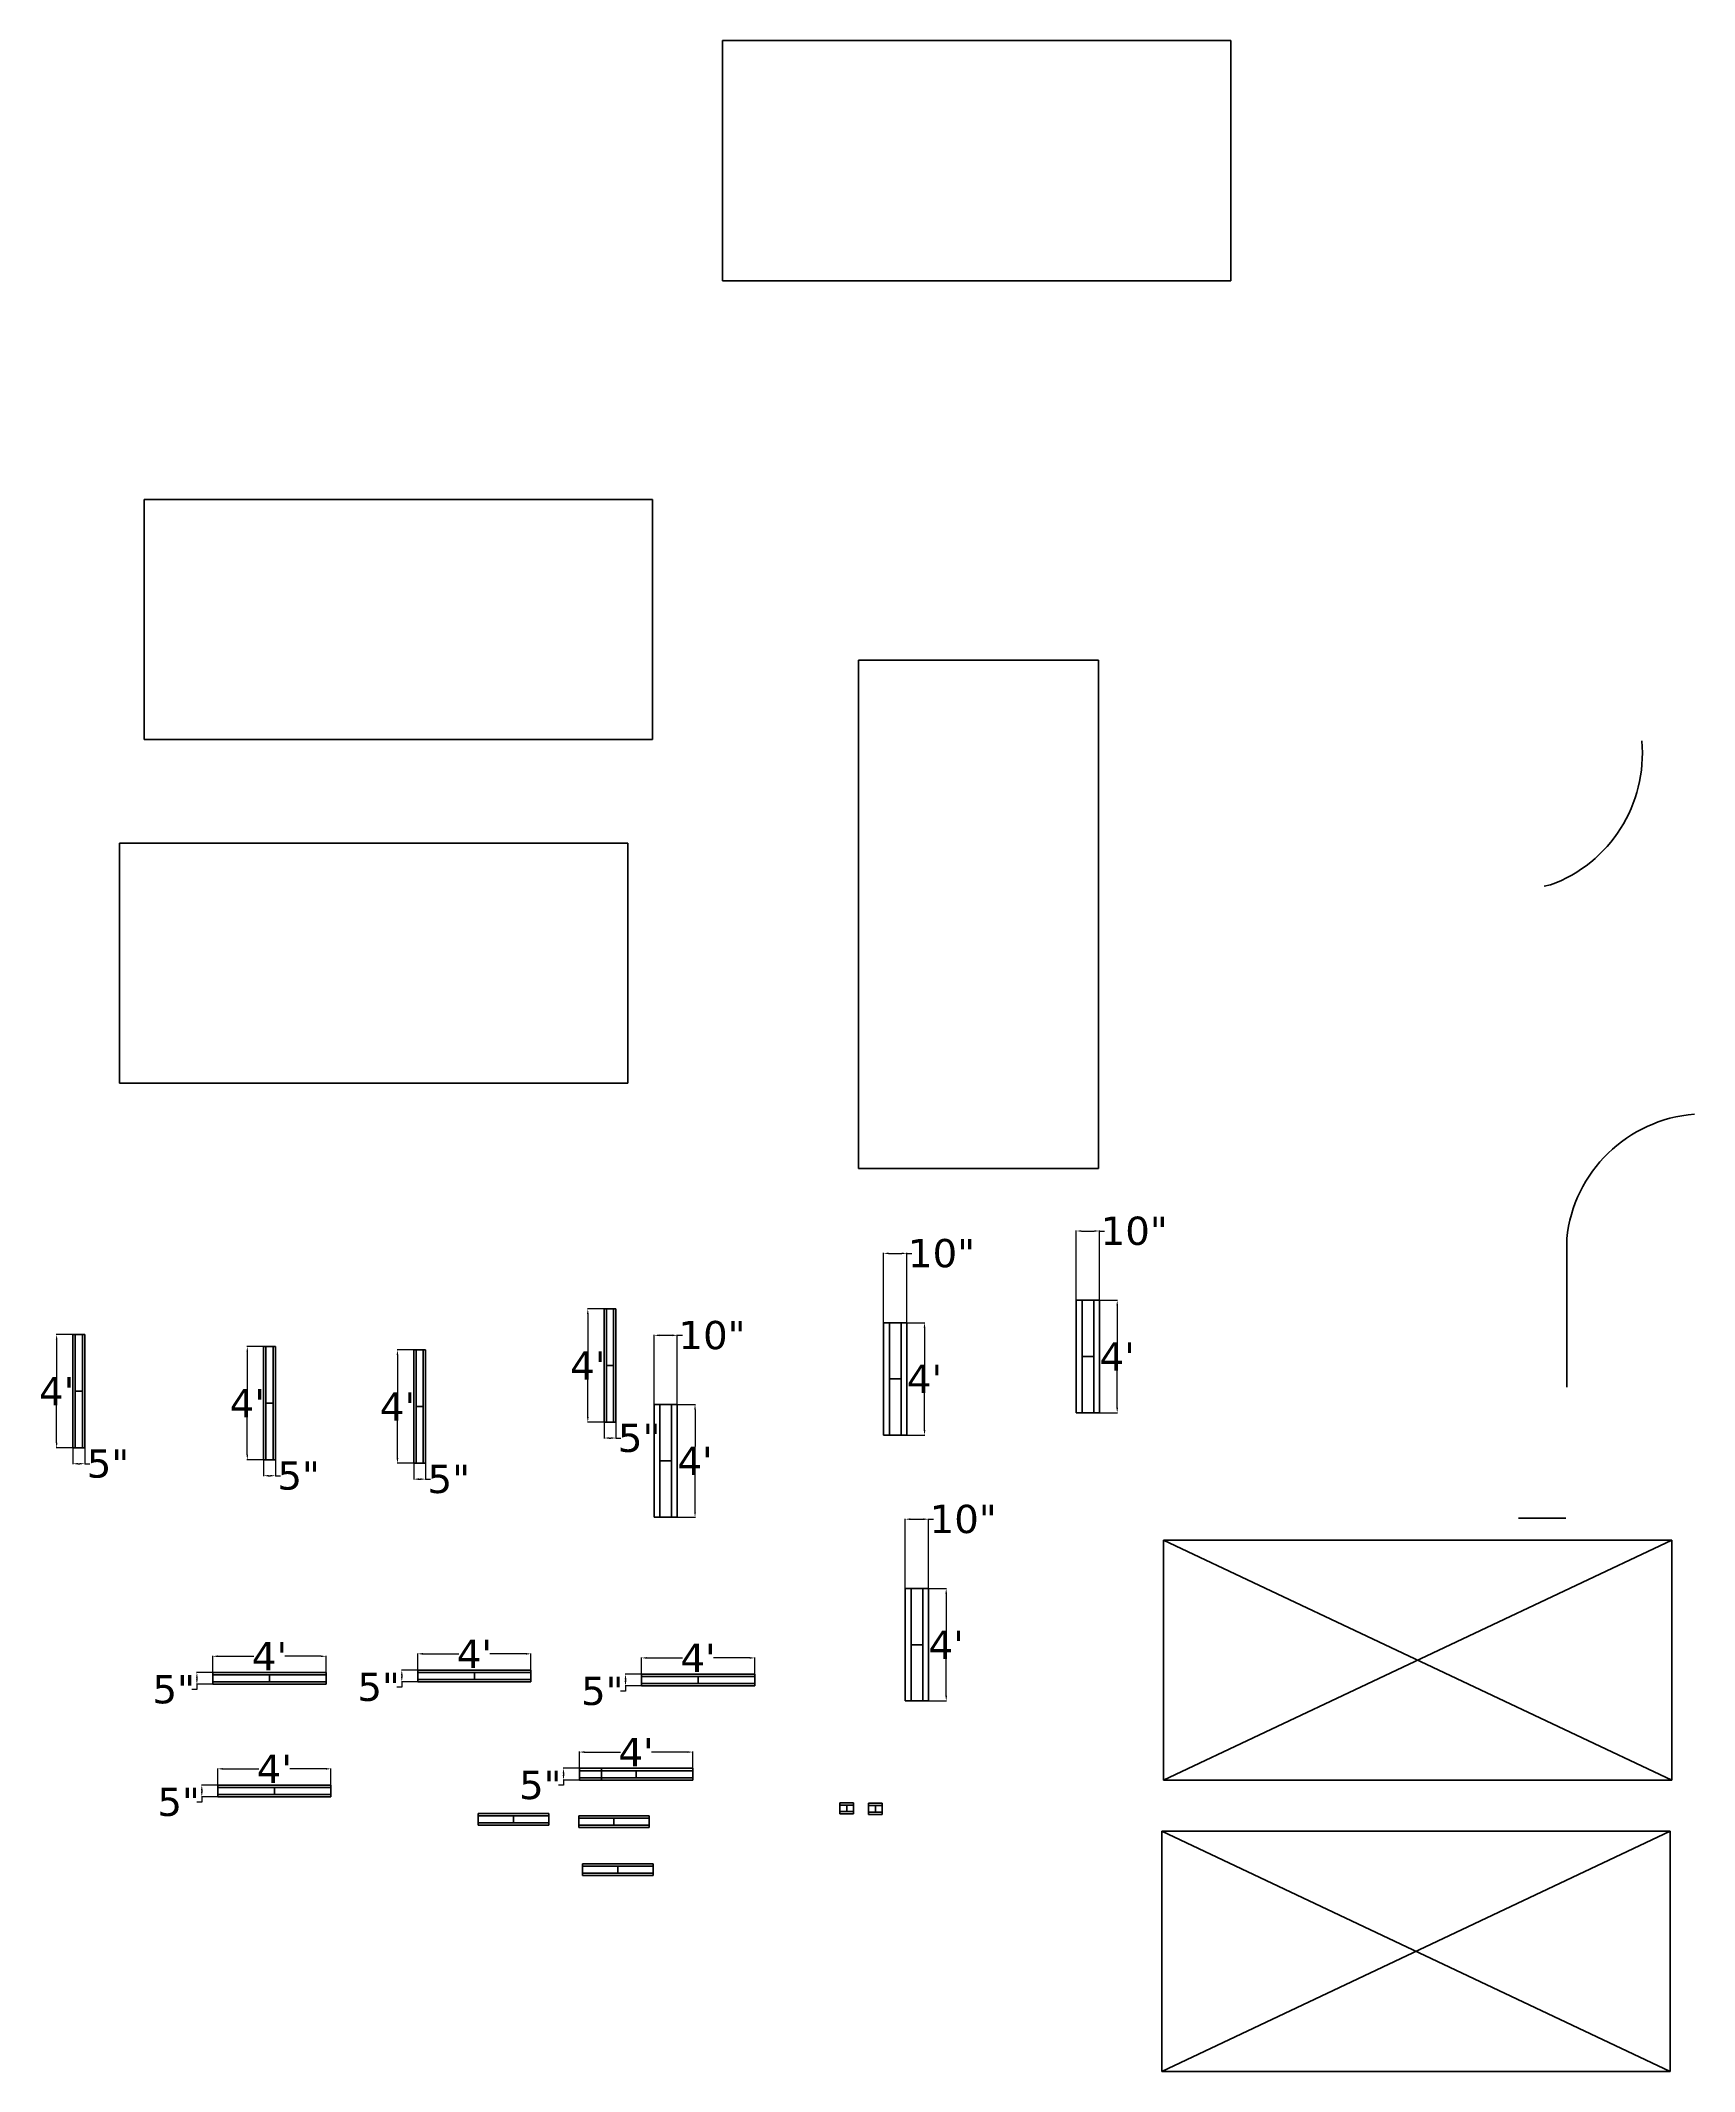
# Model space of a CAD drawing. Header units: inches. Extents: x 95 to 71413, y -8 to 51098.
# Drawn here: x 3216 to 3919, y 2117 to 2980 of the extents above; entities that cross this region are included whole.
import ezdxf

# ---------------------------------------------------------------- set-up
doc = ezdxf.new("R2010")
doc.units = ezdxf.units.IN
doc.header["$MEASUREMENT"] = 0
for name, color, linetype, lineweight in [('Cars', 7, 'Continuous', 40), ('Ramp', 9, 'Continuous', 40), ('wall', 7, 'Continuous', 40), ('Window', 7, 'Continuous', 40)]:
    doc.layers.add(name, color=color, linetype=linetype, lineweight=lineweight)
doc.styles.get("Standard").update_dxf_attribs({"font": 'verdana.ttf', "height": 12})
doc.dimstyles.get("Standard").update_dxf_attribs({"dimtxt": 0.18, "dimasz": 2.18, "dimexe": 0.18, "dimexo": 0.0625, "dimgap": 0.09, "dimtad": 0, "dimtih": 1, "dimtoh": 1, "dimdec": 0, "dimzin": 0, "dimdsep": 46, "dimlunit": 4, "dimtxsty": 'Standard', "dimcen": 0.09, "dimadec": 0, "dimazin": 0, "dimtfac": 1, "dimtdec": 0, "dimtofl": 0, "dimtmove": 0, "dimatfit": 3, "dimfxl": 0.18, "dimtolj": 1, "dimtzin": 0, "dimarcsym": 0})

# ---------------------------------------------------------------- blocks, each defined once
blk = doc.blocks.new('*D41')
at = {"layer": 'Defpoints', "color": 0, "transparency": 16777216}
for p in [(3583.87, 2435.28), (3583.87, 2387.51), (3591.42, 2387.51)]:
    blk.add_point(p, dxfattribs=at)
at = {"layer": 'Window', "color": 0, "lineweight": -2, "transparency": 16777216}
for p, q in [((3583.93, 2435.28), (3591.6, 2435.28)), ((3591.42, 2433.1), (3591.42, 2417.49)), ((3591.42, 2389.69), (3591.42, 2405.31)), ((3583.93, 2387.51), (3591.6, 2387.51))]:
    blk.add_line(p, q, dxfattribs=at)
at = {"layer": 'Window', "color": 0, "transparency": 16777216}
for points in [[(3591.06, 2433.1), (3591.78, 2433.1), (3591.42, 2435.28)], [(3591.06, 2389.69), (3591.78, 2389.69), (3591.42, 2387.51)]]:
    blk.add_solid(points, dxfattribs=at)
at = {"layer": 'Window', "color": 0, "transparency": 16777216, "insert": (3591.42, 2411.4), "char_height": 12, "attachment_point": 5}
blk.add_mtext("\\A1;4'", dxfattribs=at)
blk = doc.blocks.new('*D42')
at = {"layer": 'Defpoints', "color": 0, "transparency": 16777216}
for p in [(3583.87, 2464.72), (3574.02, 2435.27), (3583.87, 2435.28)]:
    blk.add_point(p, dxfattribs=at)
at = {"layer": 'Window', "color": 0, "lineweight": -2, "transparency": 16777216}
for p, q in [((3574.02, 2435.33), (3574.02, 2464.9)), ((3576.2, 2464.72), (3581.69, 2464.72)), ((3583.87, 2435.35), (3583.87, 2464.9)), ((3583.87, 2464.72), (3586.05, 2464.72))]:
    blk.add_line(p, q, dxfattribs=at)
at = {"layer": 'Window', "color": 0, "transparency": 16777216}
for points in [[(3576.2, 2465.09), (3576.2, 2464.36), (3574.02, 2464.72)], [(3581.69, 2465.09), (3581.69, 2464.36), (3583.87, 2464.72)]]:
    blk.add_solid(points, dxfattribs=at)
at = {"layer": 'Window', "color": 0, "transparency": 16777216, "insert": (3598.62, 2464.72), "char_height": 12, "attachment_point": 5}
blk.add_mtext('\\A1;10"', dxfattribs=at)
blk = doc.blocks.new('*D43')
at = {"layer": 'Defpoints', "color": 0, "transparency": 16777216}
for p in [(3665.73, 2444.78), (3665.73, 2397.01), (3673.28, 2397.01)]:
    blk.add_point(p, dxfattribs=at)
at = {"layer": 'Window', "color": 0, "lineweight": -2, "transparency": 16777216}
for p, q in [((3665.79, 2444.78), (3673.46, 2444.78)), ((3673.28, 2442.6), (3673.28, 2426.99)), ((3673.28, 2399.19), (3673.28, 2414.81)), ((3665.79, 2397.01), (3673.46, 2397.01))]:
    blk.add_line(p, q, dxfattribs=at)
at = {"layer": 'Window', "color": 0, "transparency": 16777216}
for points in [[(3672.92, 2442.6), (3673.65, 2442.6), (3673.28, 2444.78)], [(3672.92, 2399.19), (3673.65, 2399.19), (3673.28, 2397.01)]]:
    blk.add_solid(points, dxfattribs=at)
at = {"layer": 'Window', "color": 0, "transparency": 16777216, "insert": (3673.28, 2420.9), "char_height": 12, "attachment_point": 5}
blk.add_mtext("\\A1;4'", dxfattribs=at)
blk = doc.blocks.new('*D44')
at = {"layer": 'Defpoints', "color": 0, "transparency": 16777216}
for p in [(3665.73, 2474.22), (3655.88, 2444.77), (3665.73, 2444.78)]:
    blk.add_point(p, dxfattribs=at)
at = {"layer": 'Window', "color": 0, "lineweight": -2, "transparency": 16777216}
for p, q in [((3655.88, 2444.83), (3655.88, 2474.4)), ((3658.06, 2474.22), (3663.55, 2474.22)), ((3665.73, 2444.84), (3665.73, 2474.4)), ((3665.73, 2474.22), (3667.91, 2474.22))]:
    blk.add_line(p, q, dxfattribs=at)
at = {"layer": 'Window', "color": 0, "transparency": 16777216}
for points in [[(3658.06, 2474.58), (3658.06, 2473.86), (3655.88, 2474.22)], [(3663.55, 2474.58), (3663.55, 2473.86), (3665.73, 2474.22)]]:
    blk.add_solid(points, dxfattribs=at)
at = {"layer": 'Window', "color": 0, "transparency": 16777216, "insert": (3680.48, 2474.22), "char_height": 12, "attachment_point": 5}
blk.add_mtext('\\A1;10"', dxfattribs=at)
blk = doc.blocks.new('*D45')
at = {"layer": 'Defpoints', "color": 0, "transparency": 16777216}
for p in [(3486.37, 2400.47), (3486.37, 2352.7), (3493.92, 2352.7)]:
    blk.add_point(p, dxfattribs=at)
at = {"layer": 'Window', "color": 0, "lineweight": -2, "transparency": 16777216}
for p, q in [((3486.43, 2400.47), (3494.1, 2400.47)), ((3493.92, 2398.29), (3493.92, 2382.67)), ((3493.92, 2354.88), (3493.92, 2370.49)), ((3486.43, 2352.7), (3494.1, 2352.7))]:
    blk.add_line(p, q, dxfattribs=at)
at = {"layer": 'Window', "color": 0, "transparency": 16777216}
for points in [[(3493.56, 2398.29), (3494.29, 2398.29), (3493.92, 2400.47)], [(3493.56, 2354.88), (3494.29, 2354.88), (3493.92, 2352.7)]]:
    blk.add_solid(points, dxfattribs=at)
at = {"layer": 'Window', "color": 0, "transparency": 16777216, "insert": (3493.92, 2376.58), "char_height": 12, "attachment_point": 5}
blk.add_mtext("\\A1;4'", dxfattribs=at)
blk = doc.blocks.new('*D46')
at = {"layer": 'Defpoints', "color": 0, "transparency": 16777216}
for p in [(3486.37, 2429.91), (3476.52, 2400.45), (3486.37, 2400.47)]:
    blk.add_point(p, dxfattribs=at)
at = {"layer": 'Window', "color": 0, "lineweight": -2, "transparency": 16777216}
for p, q in [((3476.52, 2400.51), (3476.52, 2430.09)), ((3478.7, 2429.91), (3484.19, 2429.91)), ((3486.37, 2400.53), (3486.37, 2430.09)), ((3486.37, 2429.91), (3488.55, 2429.91))]:
    blk.add_line(p, q, dxfattribs=at)
at = {"layer": 'Window', "color": 0, "transparency": 16777216}
for points in [[(3478.7, 2430.27), (3478.7, 2429.54), (3476.52, 2429.91)], [(3484.19, 2430.27), (3484.19, 2429.54), (3486.37, 2429.91)]]:
    blk.add_solid(points, dxfattribs=at)
at = {"layer": 'Window', "color": 0, "transparency": 16777216, "insert": (3501.12, 2429.91), "char_height": 12, "attachment_point": 5}
blk.add_mtext('\\A1;10"', dxfattribs=at)
blk = doc.blocks.new('*D47')
at = {"layer": 'Defpoints', "color": 0, "transparency": 16777216}
for p in [(3593.08, 2322.34), (3593.08, 2274.58), (3600.63, 2274.58)]:
    blk.add_point(p, dxfattribs=at)
at = {"layer": 'Window', "color": 0, "lineweight": -2, "transparency": 16777216}
for p, q in [((3593.14, 2322.34), (3600.81, 2322.34)), ((3600.63, 2320.16), (3600.63, 2304.55)), ((3600.63, 2276.76), (3600.63, 2292.37)), ((3593.14, 2274.58), (3600.81, 2274.58))]:
    blk.add_line(p, q, dxfattribs=at)
at = {"layer": 'Window', "color": 0, "transparency": 16777216}
for points in [[(3600.27, 2320.16), (3601, 2320.16), (3600.63, 2322.34)], [(3600.27, 2276.76), (3601, 2276.76), (3600.63, 2274.58)]]:
    blk.add_solid(points, dxfattribs=at)
at = {"layer": 'Window', "color": 0, "transparency": 16777216, "insert": (3600.63, 2298.46), "char_height": 12, "attachment_point": 5}
blk.add_mtext("\\A1;4'", dxfattribs=at)
blk = doc.blocks.new('*D48')
at = {"layer": 'Defpoints', "color": 0, "transparency": 16777216}
for p in [(3593.08, 2351.79), (3583.23, 2322.33), (3593.08, 2322.34)]:
    blk.add_point(p, dxfattribs=at)
at = {"layer": 'Window', "color": 0, "lineweight": -2, "transparency": 16777216}
for p, q in [((3583.23, 2322.39), (3583.23, 2351.97)), ((3585.41, 2351.79), (3590.9, 2351.79)), ((3593.08, 2322.41), (3593.08, 2351.97)), ((3593.08, 2351.79), (3595.26, 2351.79))]:
    blk.add_line(p, q, dxfattribs=at)
at = {"layer": 'Window', "color": 0, "transparency": 16777216}
for points in [[(3585.41, 2352.15), (3585.41, 2351.42), (3583.23, 2351.79)], [(3590.9, 2352.15), (3590.9, 2351.42), (3593.08, 2351.79)]]:
    blk.add_solid(points, dxfattribs=at)
at = {"layer": 'Window', "color": 0, "transparency": 16777216, "insert": (3607.83, 2351.79), "char_height": 12, "attachment_point": 5}
blk.add_mtext('\\A1;10"', dxfattribs=at)
blk = doc.blocks.new('*D49')
at = {"layer": 'Defpoints', "color": 0, "transparency": 16777216}
for p in [(3519.27, 2292.86), (3471.14, 2285.95), (3519.27, 2285.95)]:
    blk.add_point(p, dxfattribs=at)
at = {"layer": 'Window', "color": 0, "lineweight": -2, "transparency": 16777216}
for p, q in [((3471.14, 2286.01), (3471.14, 2293.04)), ((3473.32, 2292.86), (3488.62, 2292.86)), ((3517.09, 2292.86), (3501.78, 2292.86)), ((3519.27, 2286.01), (3519.27, 2293.04))]:
    blk.add_line(p, q, dxfattribs=at)
at = {"layer": 'Window', "color": 0, "transparency": 16777216}
for points in [[(3473.32, 2293.23), (3473.32, 2292.5), (3471.14, 2292.86)], [(3517.09, 2293.23), (3517.09, 2292.5), (3519.27, 2292.86)]]:
    blk.add_solid(points, dxfattribs=at)
at = {"layer": 'Window', "color": 0, "transparency": 16777216, "insert": (3495.2, 2292.86), "char_height": 12, "attachment_point": 5}
blk.add_mtext("\\A1;4'", dxfattribs=at)
blk = doc.blocks.new('*D50')
at = {"layer": 'Defpoints', "color": 0, "transparency": 16777216}
for p in [(3464.39, 2280.95), (3471.14, 2285.95), (3471.14, 2280.95)]:
    blk.add_point(p, dxfattribs=at)
at = {"layer": 'Window', "color": 0, "lineweight": -2, "transparency": 16777216}
for p, q in [((3464.39, 2278.77), (3462.21, 2278.77)), ((3471.07, 2285.95), (3464.21, 2285.95)), ((3471.07, 2280.95), (3464.21, 2280.95)), ((3464.39, 2283.77), (3464.39, 2283.13)), ((3464.39, 2280.95), (3464.39, 2278.77))]:
    blk.add_line(p, q, dxfattribs=at)
at = {"layer": 'Window', "color": 0, "transparency": 16777216}
for points in [[(3464.02, 2283.77), (3464.75, 2283.77), (3464.39, 2285.95)], [(3464.02, 2283.13), (3464.75, 2283.13), (3464.39, 2280.95)]]:
    blk.add_solid(points, dxfattribs=at)
at = {"layer": 'Window', "color": 0, "transparency": 16777216, "insert": (3454.51, 2278.77), "char_height": 12, "attachment_point": 5}
blk.add_mtext('\\A1;5"', dxfattribs=at)
blk = doc.blocks.new('*D51')
at = {"layer": 'Defpoints', "color": 0, "transparency": 16777216}
for p in [(3376.1, 2287.68), (3424.23, 2294.6), (3424.23, 2287.68)]:
    blk.add_point(p, dxfattribs=at)
at = {"layer": 'Window', "color": 0, "lineweight": -2, "transparency": 16777216}
for p, q in [((3376.1, 2287.75), (3376.1, 2294.78)), ((3378.28, 2294.6), (3393.58, 2294.6)), ((3422.05, 2294.6), (3406.75, 2294.6)), ((3424.23, 2287.75), (3424.23, 2294.78))]:
    blk.add_line(p, q, dxfattribs=at)
at = {"layer": 'Window', "color": 0, "transparency": 16777216}
for points in [[(3378.28, 2294.96), (3378.28, 2294.23), (3376.1, 2294.6)], [(3422.05, 2294.96), (3422.05, 2294.23), (3424.23, 2294.6)]]:
    blk.add_solid(points, dxfattribs=at)
at = {"layer": 'Window', "color": 0, "transparency": 16777216, "insert": (3400.17, 2294.6), "char_height": 12, "attachment_point": 5}
blk.add_mtext("\\A1;4'", dxfattribs=at)
blk = doc.blocks.new('*D52')
at = {"layer": 'Defpoints', "color": 0, "transparency": 16777216}
for p in [(3376.1, 2287.68), (3369.35, 2282.68), (3376.1, 2282.68)]:
    blk.add_point(p, dxfattribs=at)
at = {"layer": 'Window', "color": 0, "lineweight": -2, "transparency": 16777216}
for p, q in [((3376.04, 2287.68), (3369.17, 2287.68)), ((3369.35, 2280.5), (3367.17, 2280.5)), ((3376.04, 2282.68), (3369.17, 2282.68)), ((3369.35, 2285.5), (3369.35, 2284.86)), ((3369.35, 2282.68), (3369.35, 2280.5))]:
    blk.add_line(p, q, dxfattribs=at)
at = {"layer": 'Window', "color": 0, "transparency": 16777216}
for points in [[(3368.99, 2285.5), (3369.71, 2285.5), (3369.35, 2287.68)], [(3368.99, 2284.86), (3369.71, 2284.86), (3369.35, 2282.68)]]:
    blk.add_solid(points, dxfattribs=at)
at = {"layer": 'Window', "color": 0, "transparency": 16777216, "insert": (3359.48, 2280.5), "char_height": 12, "attachment_point": 5}
blk.add_mtext('\\A1;5"', dxfattribs=at)
blk = doc.blocks.new('*D53')
at = {"layer": 'Defpoints', "color": 0, "transparency": 16777216}
for p in [(3289.04, 2286.64), (3337.17, 2293.56), (3337.17, 2286.64)]:
    blk.add_point(p, dxfattribs=at)
at = {"layer": 'Window', "color": 0, "lineweight": -2, "transparency": 16777216}
for p, q in [((3289.04, 2286.71), (3289.04, 2293.74)), ((3291.22, 2293.56), (3306.53, 2293.56)), ((3334.99, 2293.56), (3319.69, 2293.56)), ((3337.17, 2286.71), (3337.17, 2293.74))]:
    blk.add_line(p, q, dxfattribs=at)
at = {"layer": 'Window', "color": 0, "transparency": 16777216}
for points in [[(3291.22, 2293.92), (3291.22, 2293.19), (3289.04, 2293.56)], [(3334.99, 2293.92), (3334.99, 2293.19), (3337.17, 2293.56)]]:
    blk.add_solid(points, dxfattribs=at)
at = {"layer": 'Window', "color": 0, "transparency": 16777216, "insert": (3313.11, 2293.56), "char_height": 12, "attachment_point": 5}
blk.add_mtext("\\A1;4'", dxfattribs=at)
blk = doc.blocks.new('*D54')
at = {"layer": 'Defpoints', "color": 0, "transparency": 16777216}
for p in [(3289.04, 2286.64), (3282.29, 2281.64), (3289.04, 2281.64)]:
    blk.add_point(p, dxfattribs=at)
at = {"layer": 'Window', "color": 0, "lineweight": -2, "transparency": 16777216}
for p, q in [((3288.98, 2286.64), (3282.11, 2286.64)), ((3282.29, 2279.46), (3280.11, 2279.46)), ((3288.98, 2281.64), (3282.11, 2281.64)), ((3282.29, 2284.46), (3282.29, 2283.82)), ((3282.29, 2281.64), (3282.29, 2279.46))]:
    blk.add_line(p, q, dxfattribs=at)
at = {"layer": 'Window', "color": 0, "transparency": 16777216}
for points in [[(3281.93, 2284.46), (3282.65, 2284.46), (3282.29, 2286.64)], [(3281.93, 2283.82), (3282.65, 2283.82), (3282.29, 2281.64)]]:
    blk.add_solid(points, dxfattribs=at)
at = {"layer": 'Window', "color": 0, "transparency": 16777216, "insert": (3272.42, 2279.46), "char_height": 12, "attachment_point": 5}
blk.add_mtext('\\A1;5"', dxfattribs=at)
blk = doc.blocks.new('*D55')
at = {"layer": 'Defpoints', "color": 0, "transparency": 16777216}
for p in [(3339.25, 2245.74), (3291.12, 2238.82), (3339.25, 2238.82)]:
    blk.add_point(p, dxfattribs=at)
at = {"layer": 'Window', "color": 0, "lineweight": -2, "transparency": 16777216}
for p, q in [((3291.12, 2238.89), (3291.12, 2245.92)), ((3293.3, 2245.74), (3308.61, 2245.74)), ((3337.07, 2245.74), (3321.77, 2245.74)), ((3339.25, 2238.89), (3339.25, 2245.92))]:
    blk.add_line(p, q, dxfattribs=at)
at = {"layer": 'Window', "color": 0, "transparency": 16777216}
for points in [[(3293.3, 2246.1), (3293.3, 2245.38), (3291.12, 2245.74)], [(3337.07, 2246.1), (3337.07, 2245.38), (3339.25, 2245.74)]]:
    blk.add_solid(points, dxfattribs=at)
at = {"layer": 'Window', "color": 0, "transparency": 16777216, "insert": (3315.19, 2245.74), "char_height": 12, "attachment_point": 5}
blk.add_mtext("\\A1;4'", dxfattribs=at)
blk = doc.blocks.new('*D56')
at = {"layer": 'Defpoints', "color": 0, "transparency": 16777216}
for p in [(3291.12, 2238.82), (3284.37, 2233.82), (3291.12, 2233.82)]:
    blk.add_point(p, dxfattribs=at)
at = {"layer": 'Window', "color": 0, "lineweight": -2, "transparency": 16777216}
for p, q in [((3291.06, 2238.82), (3284.19, 2238.82)), ((3284.37, 2236.64), (3284.37, 2236)), ((3284.37, 2231.64), (3282.19, 2231.64)), ((3291.06, 2233.82), (3284.19, 2233.82)), ((3284.37, 2233.82), (3284.37, 2231.64))]:
    blk.add_line(p, q, dxfattribs=at)
at = {"layer": 'Window', "color": 0, "transparency": 16777216}
for points in [[(3284.01, 2236.64), (3284.74, 2236.64), (3284.37, 2238.82)], [(3284.01, 2236), (3284.74, 2236), (3284.37, 2233.82)]]:
    blk.add_solid(points, dxfattribs=at)
at = {"layer": 'Window', "color": 0, "transparency": 16777216, "insert": (3274.5, 2231.64), "char_height": 12, "attachment_point": 5}
blk.add_mtext('\\A1;5"', dxfattribs=at)
blk = doc.blocks.new('*D57')
at = {"layer": 'Defpoints', "color": 0, "transparency": 16777216}
for p in [(3303.7, 2425.14), (3310.62, 2425.14), (3310.62, 2377.01)]:
    blk.add_point(p, dxfattribs=at)
at = {"layer": 'Window', "color": 0, "lineweight": -2, "transparency": 16777216}
for p, q in [((3310.55, 2425.14), (3303.52, 2425.14)), ((3303.7, 2422.96), (3303.7, 2407.16)), ((3303.7, 2379.19), (3303.7, 2394.98)), ((3310.55, 2377.01), (3303.52, 2377.01))]:
    blk.add_line(p, q, dxfattribs=at)
at = {"layer": 'Window', "color": 0, "transparency": 16777216}
for points in [[(3303.34, 2422.96), (3304.06, 2422.96), (3303.7, 2425.14)], [(3303.34, 2379.19), (3304.06, 2379.19), (3303.7, 2377.01)]]:
    blk.add_solid(points, dxfattribs=at)
at = {"layer": 'Window', "color": 0, "transparency": 16777216, "insert": (3303.7, 2401.07), "char_height": 12, "attachment_point": 5}
blk.add_mtext("\\A1;4'", dxfattribs=at)
blk = doc.blocks.new('*D58')
at = {"layer": 'Defpoints', "color": 0, "transparency": 16777216}
for p in [(3310.62, 2377.01), (3315.62, 2377.01), (3315.62, 2370.26)]:
    blk.add_point(p, dxfattribs=at)
at = {"layer": 'Window', "color": 0, "lineweight": -2, "transparency": 16777216}
for p, q in [((3310.62, 2376.94), (3310.62, 2370.08)), ((3315.62, 2376.94), (3315.62, 2370.08)), ((3312.8, 2370.26), (3313.44, 2370.26)), ((3315.62, 2370.26), (3317.8, 2370.26))]:
    blk.add_line(p, q, dxfattribs=at)
at = {"layer": 'Window', "color": 0, "transparency": 16777216}
for points in [[(3312.8, 2370.62), (3312.8, 2369.89), (3310.62, 2370.26)], [(3313.44, 2370.62), (3313.44, 2369.89), (3315.62, 2370.26)]]:
    blk.add_solid(points, dxfattribs=at)
at = {"layer": 'Window', "color": 0, "transparency": 16777216, "insert": (3325.49, 2370.26), "char_height": 12, "attachment_point": 5}
blk.add_mtext('\\A1;5"', dxfattribs=at)
blk = doc.blocks.new('*D59')
at = {"layer": 'Defpoints', "color": 0, "transparency": 16777216}
for p in [(3367.49, 2423.69), (3374.41, 2423.69), (3374.41, 2375.55)]:
    blk.add_point(p, dxfattribs=at)
at = {"layer": 'Window', "color": 0, "lineweight": -2, "transparency": 16777216}
for p, q in [((3374.35, 2423.69), (3367.31, 2423.69)), ((3367.49, 2421.51), (3367.49, 2405.71)), ((3367.49, 2377.73), (3367.49, 2393.53)), ((3374.35, 2375.55), (3367.31, 2375.55))]:
    blk.add_line(p, q, dxfattribs=at)
at = {"layer": 'Window', "color": 0, "transparency": 16777216}
for points in [[(3367.13, 2421.51), (3367.86, 2421.51), (3367.49, 2423.69)], [(3367.13, 2377.73), (3367.86, 2377.73), (3367.49, 2375.55)]]:
    blk.add_solid(points, dxfattribs=at)
at = {"layer": 'Window', "color": 0, "transparency": 16777216, "insert": (3367.49, 2399.62), "char_height": 12, "attachment_point": 5}
blk.add_mtext("\\A1;4'", dxfattribs=at)
blk = doc.blocks.new('*D60')
at = {"layer": 'Defpoints', "color": 0, "transparency": 16777216}
for p in [(3374.41, 2375.55), (3379.41, 2375.55), (3379.41, 2368.8)]:
    blk.add_point(p, dxfattribs=at)
at = {"layer": 'Window', "color": 0, "lineweight": -2, "transparency": 16777216}
for p, q in [((3374.41, 2375.49), (3374.41, 2368.62)), ((3379.41, 2375.49), (3379.41, 2368.62)), ((3376.59, 2368.8), (3377.23, 2368.8)), ((3379.41, 2368.8), (3381.59, 2368.8))]:
    blk.add_line(p, q, dxfattribs=at)
at = {"layer": 'Window', "color": 0, "transparency": 16777216}
for points in [[(3376.59, 2369.17), (3376.59, 2368.44), (3374.41, 2368.8)], [(3377.23, 2369.17), (3377.23, 2368.44), (3379.41, 2368.8)]]:
    blk.add_solid(points, dxfattribs=at)
at = {"layer": 'Window', "color": 0, "transparency": 16777216, "insert": (3389.28, 2368.8), "char_height": 12, "attachment_point": 5}
blk.add_mtext('\\A1;5"', dxfattribs=at)
blk = doc.blocks.new('*D61')
at = {"layer": 'Defpoints', "color": 0, "transparency": 16777216}
for p in [(3448.36, 2441.15), (3455.27, 2441.15), (3455.27, 2393.02)]:
    blk.add_point(p, dxfattribs=at)
at = {"layer": 'Window', "color": 0, "lineweight": -2, "transparency": 16777216}
for p, q in [((3455.21, 2441.15), (3448.18, 2441.15)), ((3448.36, 2438.97), (3448.36, 2423.18)), ((3448.36, 2395.2), (3448.36, 2411)), ((3455.21, 2393.02), (3448.18, 2393.02))]:
    blk.add_line(p, q, dxfattribs=at)
at = {"layer": 'Window', "color": 0, "transparency": 16777216}
for points in [[(3447.99, 2438.97), (3448.72, 2438.97), (3448.36, 2441.15)], [(3447.99, 2395.2), (3448.72, 2395.2), (3448.36, 2393.02)]]:
    blk.add_solid(points, dxfattribs=at)
at = {"layer": 'Window', "color": 0, "transparency": 16777216, "insert": (3448.36, 2417.09), "char_height": 12, "attachment_point": 5}
blk.add_mtext("\\A1;4'", dxfattribs=at)
blk = doc.blocks.new('*D62')
at = {"layer": 'Defpoints', "color": 0, "transparency": 16777216}
for p in [(3455.27, 2393.02), (3460.27, 2393.02), (3460.27, 2386.27)]:
    blk.add_point(p, dxfattribs=at)
at = {"layer": 'Window', "color": 0, "lineweight": -2, "transparency": 16777216}
for p, q in [((3455.27, 2392.96), (3455.27, 2386.09)), ((3460.27, 2392.96), (3460.27, 2386.09)), ((3457.45, 2386.27), (3458.09, 2386.27)), ((3460.27, 2386.27), (3462.45, 2386.27))]:
    blk.add_line(p, q, dxfattribs=at)
at = {"layer": 'Window', "color": 0, "transparency": 16777216}
for points in [[(3457.45, 2386.63), (3457.45, 2385.91), (3455.27, 2386.27)], [(3458.09, 2386.63), (3458.09, 2385.91), (3460.27, 2386.27)]]:
    blk.add_solid(points, dxfattribs=at)
at = {"layer": 'Window', "color": 0, "transparency": 16777216, "insert": (3470.14, 2386.27), "char_height": 12, "attachment_point": 5}
blk.add_mtext('\\A1;5"', dxfattribs=at)
blk = doc.blocks.new('*D63')
at = {"layer": 'Defpoints', "color": 0, "transparency": 16777216}
for p in [(3222.71, 2430.24), (3229.62, 2430.24), (3229.62, 2382.1)]:
    blk.add_point(p, dxfattribs=at)
at = {"layer": 'Window', "color": 0, "lineweight": -2, "transparency": 16777216}
for p, q in [((3229.56, 2430.24), (3222.53, 2430.24)), ((3222.71, 2428.06), (3222.71, 2412.26)), ((3222.71, 2384.28), (3222.71, 2400.08)), ((3229.56, 2382.1), (3222.53, 2382.1))]:
    blk.add_line(p, q, dxfattribs=at)
at = {"layer": 'Window', "color": 0, "transparency": 16777216}
for points in [[(3222.34, 2428.06), (3223.07, 2428.06), (3222.71, 2430.24)], [(3222.34, 2384.28), (3223.07, 2384.28), (3222.71, 2382.1)]]:
    blk.add_solid(points, dxfattribs=at)
at = {"layer": 'Window', "color": 0, "transparency": 16777216, "insert": (3222.71, 2406.17), "char_height": 12, "attachment_point": 5}
blk.add_mtext("\\A1;4'", dxfattribs=at)
blk = doc.blocks.new('*D64')
at = {"layer": 'Defpoints', "color": 0, "transparency": 16777216}
for p in [(3229.62, 2382.1), (3234.62, 2382.1), (3234.62, 2375.35)]:
    blk.add_point(p, dxfattribs=at)
at = {"layer": 'Window', "color": 0, "lineweight": -2, "transparency": 16777216}
for p, q in [((3229.62, 2382.04), (3229.62, 2375.17)), ((3234.62, 2382.04), (3234.62, 2375.17)), ((3231.8, 2375.35), (3232.44, 2375.35)), ((3234.62, 2375.35), (3236.8, 2375.35))]:
    blk.add_line(p, q, dxfattribs=at)
at = {"layer": 'Window', "color": 0, "transparency": 16777216}
for points in [[(3231.8, 2375.72), (3231.8, 2374.99), (3229.62, 2375.35)], [(3232.44, 2375.72), (3232.44, 2374.99), (3234.62, 2375.35)]]:
    blk.add_solid(points, dxfattribs=at)
at = {"layer": 'Window', "color": 0, "transparency": 16777216, "insert": (3244.5, 2375.35), "char_height": 12, "attachment_point": 5}
blk.add_mtext('\\A1;5"', dxfattribs=at)
blk = doc.blocks.new('*D65')
at = {"layer": 'Defpoints', "color": 0, "transparency": 16777216}
for p in [(3492.92, 2252.87), (3444.79, 2245.96), (3492.92, 2245.96)]:
    blk.add_point(p, dxfattribs=at)
at = {"layer": 'Window', "color": 0, "lineweight": -2, "transparency": 16777216}
for p, q in [((3444.79, 2246.02), (3444.79, 2253.05)), ((3446.97, 2252.87), (3462.27, 2252.87)), ((3490.74, 2252.87), (3475.44, 2252.87)), ((3492.92, 2246.02), (3492.92, 2253.05))]:
    blk.add_line(p, q, dxfattribs=at)
at = {"layer": 'Window', "color": 0, "transparency": 16777216}
for points in [[(3446.97, 2253.23), (3446.97, 2252.51), (3444.79, 2252.87)], [(3490.74, 2253.23), (3490.74, 2252.51), (3492.92, 2252.87)]]:
    blk.add_solid(points, dxfattribs=at)
at = {"layer": 'Window', "color": 0, "transparency": 16777216, "insert": (3468.86, 2252.87), "char_height": 12, "attachment_point": 5}
blk.add_mtext("\\A1;4'", dxfattribs=at)
blk = doc.blocks.new('*D66')
at = {"layer": 'Defpoints', "color": 0, "transparency": 16777216}
for p in [(3444.79, 2245.96), (3438.04, 2240.96), (3444.79, 2240.96)]:
    blk.add_point(p, dxfattribs=at)
at = {"layer": 'Window', "color": 0, "lineweight": -2, "transparency": 16777216}
for p, q in [((3444.73, 2245.96), (3437.86, 2245.96)), ((3438.04, 2243.78), (3438.04, 2243.14)), ((3438.04, 2238.78), (3435.86, 2238.78)), ((3444.73, 2240.96), (3437.86, 2240.96)), ((3438.04, 2240.96), (3438.04, 2238.78))]:
    blk.add_line(p, q, dxfattribs=at)
at = {"layer": 'Window', "color": 0, "transparency": 16777216}
for points in [[(3437.68, 2243.78), (3438.4, 2243.78), (3438.04, 2245.96)], [(3437.68, 2243.14), (3438.4, 2243.14), (3438.04, 2240.96)]]:
    blk.add_solid(points, dxfattribs=at)
at = {"layer": 'Window', "color": 0, "transparency": 16777216, "insert": (3428.17, 2238.78), "char_height": 12, "attachment_point": 5}
blk.add_mtext('\\A1;5"', dxfattribs=at)

msp = doc.modelspace()

# ---------------------------------------------------------------- linework, layer by layer
at = {"layer": 'Cars', "color": 42, "true_color": 0xda8625}
for p, q in [((3692.92, 2240.95), (3692.92, 2342.95)), ((3692.92, 2342.95), (3908.92, 2342.95)), ((3692.92, 2342.95), (3908.92, 2240.95)), ((3908.92, 2342.95), (3692.92, 2240.95)), ((3908.92, 2342.95), (3908.92, 2240.95)), ((3908.92, 2240.95), (3908.92, 2342.95)), ((3908.92, 2240.95), (3692.92, 2240.95)), ((3692.19, 2117.21), (3692.19, 2219.21)), ((3692.19, 2219.21), (3908.19, 2219.21)), ((3692.19, 2219.21), (3908.19, 2117.21)), ((3908.19, 2219.21), (3692.19, 2117.21)), ((3908.19, 2219.21), (3908.19, 2117.21)), ((3908.19, 2117.21), (3908.19, 2219.21)), ((3908.19, 2117.21), (3692.19, 2117.21))]:
    msp.add_line(p, q, dxfattribs=at)
at = {"layer": 'Ramp', "color": 6}
msp.add_line((3854.69, 2620.71), (3857.35, 2621.25), dxfattribs=at)
msp.add_arc((3837.14, 2676.95), 59.25, 289.94159, 5.26722, dxfattribs=at)
at = {"layer": 'wall', "color": 0}
for p, q in [((3505.61, 2877.92), (3505.61, 2979.92)), ((3505.61, 2979.92), (3721.61, 2979.92)), ((3721.61, 2979.92), (3721.61, 2877.92)), ((3721.61, 2877.92), (3505.61, 2877.92)), ((3259.9, 2682.95), (3259.9, 2784.95)), ((3259.9, 2784.95), (3475.9, 2784.95)), ((3475.9, 2784.95), (3475.9, 2682.95)), ((3563.32, 2716.79), (3665.32, 2716.79)), ((3563.32, 2500.79), (3563.32, 2716.79)), ((3665.32, 2716.79), (3665.32, 2500.79)), ((3475.9, 2682.95), (3259.9, 2682.95)), ((3249.36, 2537.02), (3249.36, 2639.02)), ((3249.36, 2639.02), (3465.36, 2639.02)), ((3465.36, 2639.02), (3465.36, 2537.02)), ((3465.36, 2537.02), (3249.36, 2537.02)), ((3665.32, 2500.79), (3563.32, 2500.79)), ((3864.24, 2458.62), (3864.24, 2470.97)), ((3864.24, 2407.95), (3864.24, 2458.62)), ((3843.73, 2352.28), (3848.84, 2352.28))]:
    msp.add_line(p, q, dxfattribs=at)
at = {"layer": 'wall'}
msp.add_line((3848.84, 2352.28), (3863.84, 2352.28), dxfattribs=at)
at = {"layer": 'wall', "color": 0}
msp.add_arc((3923.17, 2464.79), 59.25, 94.52155, 174.01459, dxfattribs=at)
at = {"layer": 'Window', "color": 2}
for p, q in [((3655.88, 2444.77), (3665.73, 2444.78)), ((3655.88, 2397.01), (3655.88, 2444.77)), ((3655.88, 2444.77), (3658.36, 2444.77)), ((3658.36, 2444.77), (3658.36, 2397.01)), ((3665.73, 2444.78), (3663.29, 2444.78)), ((3663.29, 2444.78), (3663.29, 2397.01)), ((3665.73, 2444.78), (3665.73, 2397.01)), ((3455.27, 2393.02), (3455.27, 2441.15)), ((3455.27, 2441.15), (3460.02, 2441.15)), ((3456.27, 2393.02), (3456.27, 2441.15)), ((3459.27, 2393.02), (3459.27, 2441.15)), ((3460.27, 2441.15), (3460.02, 2441.15)), ((3460.27, 2393.02), (3460.27, 2441.15)), ((3574.02, 2435.27), (3583.87, 2435.28)), ((3574.02, 2387.51), (3574.02, 2435.27)), ((3574.02, 2435.27), (3576.49, 2435.27)), ((3576.49, 2435.27), (3576.49, 2387.51)), ((3583.87, 2435.28), (3581.43, 2435.28)), ((3581.43, 2435.28), (3581.43, 2387.51)), ((3583.87, 2435.28), (3583.87, 2387.51)), ((3229.62, 2382.1), (3229.62, 2430.24)), ((3229.62, 2430.24), (3234.37, 2430.24)), ((3230.62, 2382.1), (3230.62, 2430.24)), ((3233.62, 2382.1), (3233.62, 2430.24)), ((3234.62, 2430.24), (3234.37, 2430.24)), ((3234.62, 2382.1), (3234.62, 2430.24)), ((3310.62, 2377.01), (3310.62, 2425.14)), ((3310.62, 2425.14), (3315.37, 2425.14)), ((3311.62, 2377.01), (3311.62, 2425.14)), ((3314.62, 2377.01), (3314.62, 2425.14)), ((3315.62, 2425.14), (3315.37, 2425.14)), ((3315.62, 2377.01), (3315.62, 2425.14)), ((3374.41, 2375.55), (3374.41, 2423.69)), ((3374.41, 2423.69), (3379.16, 2423.69)), ((3375.41, 2375.55), (3375.41, 2423.69)), ((3378.41, 2375.55), (3378.41, 2423.69)), ((3379.41, 2423.69), (3379.16, 2423.69)), ((3379.41, 2375.55), (3379.41, 2423.69)), ((3456.27, 2417.09), (3459.27, 2417.09)), ((3663.29, 2420.9), (3658.36, 2420.9)), ((3581.43, 2411.4), (3576.49, 2411.4)), ((3230.62, 2406.17), (3233.62, 2406.17)), ((3311.62, 2401.07), (3314.62, 2401.07)), ((3375.41, 2399.62), (3378.41, 2399.62)), ((3476.52, 2400.45), (3486.37, 2400.47)), ((3476.52, 2400.45), (3479, 2400.46)), ((3476.52, 2352.7), (3476.52, 2400.45)), ((3479, 2400.46), (3479, 2352.7)), ((3486.37, 2400.47), (3483.94, 2400.46)), ((3483.94, 2400.46), (3483.94, 2352.7)), ((3486.37, 2400.47), (3486.37, 2352.7)), ((3455.27, 2393.02), (3460.27, 2393.02)), ((3455.27, 2393.02), (3456.27, 2393.02)), ((3460.27, 2393.02), (3459.27, 2393.02)), ((3665.73, 2397.01), (3655.88, 2397.01)), ((3229.62, 2382.1), (3234.62, 2382.1)), ((3229.62, 2382.1), (3230.62, 2382.1)), ((3234.62, 2382.1), (3233.62, 2382.1)), ((3583.87, 2387.51), (3574.02, 2387.51)), ((3310.62, 2377.01), (3315.62, 2377.01)), ((3310.62, 2377.01), (3311.62, 2377.01)), ((3315.62, 2377.01), (3314.62, 2377.01)), ((3374.41, 2375.55), (3379.41, 2375.55)), ((3374.41, 2375.55), (3375.41, 2375.55)), ((3379.41, 2375.55), (3378.41, 2375.55)), ((3483.94, 2376.58), (3479, 2376.58)), ((3486.37, 2352.7), (3476.52, 2352.7)), ((3583.23, 2322.33), (3593.08, 2322.34)), ((3583.23, 2274.58), (3583.23, 2322.33)), ((3583.23, 2322.33), (3585.71, 2322.33)), ((3585.71, 2322.33), (3585.71, 2274.58)), ((3593.08, 2322.34), (3590.64, 2322.34)), ((3590.64, 2322.34), (3590.64, 2274.58)), ((3593.08, 2322.34), (3593.08, 2274.58)), ((3590.64, 2298.46), (3585.71, 2298.46)), ((3289.04, 2286.64), (3337.17, 2286.64)), ((3289.04, 2286.64), (3289.04, 2281.64)), ((3289.04, 2286.64), (3289.04, 2285.64)), ((3337.17, 2286.64), (3337.17, 2281.89)), ((3376.1, 2287.68), (3424.23, 2287.68)), ((3376.1, 2287.68), (3376.1, 2282.68)), ((3376.1, 2287.68), (3376.1, 2286.68)), ((3376.1, 2286.68), (3424.23, 2286.68)), ((3400.17, 2286.68), (3400.17, 2283.68)), ((3424.23, 2287.68), (3424.23, 2282.93)), ((3289.04, 2285.64), (3337.17, 2285.64)), ((3289.04, 2281.64), (3289.04, 2282.64)), ((3289.04, 2282.64), (3337.17, 2282.64)), ((3289.04, 2281.64), (3337.17, 2281.64)), ((3313.11, 2285.64), (3313.11, 2282.64)), ((3337.17, 2281.64), (3337.17, 2281.89)), ((3376.1, 2282.68), (3376.1, 2283.68)), ((3376.1, 2283.68), (3424.23, 2283.68)), ((3376.1, 2282.68), (3424.23, 2282.68)), ((3424.23, 2282.68), (3424.23, 2282.93)), ((3471.14, 2285.95), (3519.27, 2285.95)), ((3471.14, 2285.95), (3471.14, 2280.95)), ((3471.14, 2285.95), (3471.14, 2284.95)), ((3471.14, 2284.95), (3519.27, 2284.95)), ((3471.14, 2280.95), (3471.14, 2281.95)), ((3471.14, 2281.95), (3519.27, 2281.95)), ((3471.14, 2280.95), (3519.27, 2280.95)), ((3495.2, 2284.95), (3495.2, 2281.95)), ((3519.27, 2285.95), (3519.27, 2281.2)), ((3519.27, 2280.95), (3519.27, 2281.2)), ((3593.08, 2274.58), (3583.23, 2274.58)), ((3444.79, 2245.96), (3492.92, 2245.96)), ((3444.79, 2245.96), (3444.79, 2244.96)), ((3444.79, 2244.96), (3492.92, 2244.96)), ((3444.79, 2241.96), (3444.79, 2244.96)), ((3454.25, 2246.06), (3454.25, 2241.06)), ((3468.86, 2244.96), (3468.86, 2241.96)), ((3492.92, 2245.96), (3492.92, 2241.2)), ((3291.12, 2238.82), (3339.25, 2238.82)), ((3291.12, 2238.82), (3291.12, 2233.82)), ((3291.12, 2238.82), (3291.12, 2237.82)), ((3291.12, 2237.82), (3339.25, 2237.82)), ((3291.12, 2233.82), (3291.12, 2234.82)), ((3291.12, 2234.82), (3339.25, 2234.82)), ((3315.19, 2237.82), (3315.19, 2234.82)), ((3339.25, 2238.82), (3339.25, 2234.07)), ((3444.79, 2240.96), (3444.79, 2241.96)), ((3444.79, 2241.96), (3492.92, 2241.96)), ((3444.79, 2240.96), (3492.92, 2240.96)), ((3492.92, 2240.96), (3492.92, 2241.2)), ((3291.12, 2233.82), (3339.25, 2233.82)), ((3339.25, 2233.82), (3339.25, 2234.07)), ((3401.85, 2226.75), (3431.85, 2226.75)), ((3401.85, 2221.75), (3401.85, 2226.75)), ((3401.85, 2226.75), (3401.85, 2225.75)), ((3431.85, 2226.75), (3431.85, 2221.75)), ((3444.49, 2225.83), (3474.49, 2225.83)), ((3444.49, 2220.83), (3444.49, 2225.83)), ((3444.49, 2225.83), (3444.49, 2224.83)), ((3474.49, 2225.83), (3474.49, 2220.83)), ((3555.51, 2226.6), (3555.51, 2231.32)), ((3555.73, 2231.32), (3555.51, 2231.32)), ((3555.51, 2231.32), (3555.51, 2230.32)), ((3555.51, 2230.32), (3561.31, 2230.32)), ((3555.51, 2226.6), (3555.51, 2227.6)), ((3555.51, 2227.6), (3561.31, 2227.6)), ((3561.31, 2226.6), (3555.51, 2226.6)), ((3555.73, 2231.32), (3561.31, 2231.32)), ((3558.41, 2230.32), (3558.41, 2227.6)), ((3561.31, 2231.32), (3561.31, 2226.6)), ((3567.91, 2231.12), (3567.69, 2231.12)), ((3567.69, 2226.39), (3567.69, 2231.11)), ((3567.69, 2231.11), (3567.69, 2230.11)), ((3567.69, 2230.11), (3573.49, 2230.11)), ((3567.69, 2226.39), (3567.69, 2227.39)), ((3567.69, 2227.39), (3573.49, 2227.39)), ((3573.49, 2226.39), (3567.69, 2226.39)), ((3567.91, 2231.12), (3573.49, 2231.12)), ((3570.59, 2230.11), (3570.59, 2227.39)), ((3573.49, 2231.12), (3573.49, 2226.39)), ((3401.85, 2225.75), (3431.85, 2225.75)), ((3401.85, 2221.75), (3401.85, 2222.75)), ((3401.85, 2222.75), (3431.85, 2222.75)), ((3431.85, 2221.75), (3401.85, 2221.75)), ((3416.85, 2225.75), (3416.85, 2222.75)), ((3444.49, 2224.83), (3474.49, 2224.83)), ((3444.49, 2220.83), (3444.49, 2221.83)), ((3444.49, 2221.83), (3474.49, 2221.83)), ((3474.49, 2220.83), (3444.49, 2220.83)), ((3459.49, 2224.83), (3459.49, 2221.83)), ((3446.18, 2205.37), (3476.18, 2205.37)), ((3446.18, 2200.37), (3446.18, 2205.37)), ((3446.18, 2205.37), (3446.18, 2204.37)), ((3446.18, 2204.37), (3476.18, 2204.37)), ((3446.18, 2200.37), (3446.18, 2201.37)), ((3446.18, 2201.37), (3476.18, 2201.37)), ((3476.18, 2200.37), (3446.18, 2200.37)), ((3461.18, 2204.37), (3461.18, 2201.37)), ((3476.18, 2205.37), (3476.18, 2200.37))]:
    msp.add_line(p, q, dxfattribs=at)

# ---------------------------------------------------------------- dimensions: what is measured, and where the dimension line sits
for base, p1, p2, picture, middle in [((3665.73, 2474.22), (3655.88, 2444.77), (3665.73, 2444.78), '*D44', (3680.48, 2474.22)), ((3583.87, 2464.72), (3574.02, 2435.27), (3583.87, 2435.28), '*D42', (3598.62, 2464.72)), ((3486.37, 2429.91), (3476.52, 2400.45), (3486.37, 2400.47), '*D46', (3501.12, 2429.91)), ((3593.08, 2351.79), (3583.23, 2322.33), (3593.08, 2322.34), '*D48', (3607.83, 2351.79)), ((3337.17, 2293.56), (3289.04, 2286.64), (3337.17, 2286.64), '*D53', (3313.11, 2293.56)), ((3424.23, 2294.6), (3376.1, 2287.68), (3424.23, 2287.68), '*D51', (3400.17, 2294.6)), ((3519.27, 2292.86), (3471.14, 2285.95), (3519.27, 2285.95), '*D49', (3495.2, 2292.86)), ((3492.92, 2252.87), (3444.79, 2245.96), (3492.92, 2245.96), '*D65', (3468.86, 2252.87)), ((3339.25, 2245.74), (3291.12, 2238.82), (3339.25, 2238.82), '*D55', (3315.19, 2245.74))]:
    dim = msp.add_linear_dim(base=base, p1=p1, p2=p2, dimstyle='Standard', dxfattribs=at)
    dim.commit()
    dim.dimension.update_dxf_attribs({"geometry": picture, "text_midpoint": middle})
for base, p1, p2, angle, picture, middle in [((3673.28, 2397.01), (3665.73, 2444.78), (3665.73, 2397.01), 270, '*D43', (3673.28, 2420.9)), ((3448.36, 2441.15), (3455.27, 2393.02), (3455.27, 2441.15), 90, '*D61', (3448.36, 2417.09)), ((3591.42, 2387.51), (3583.87, 2435.28), (3583.87, 2387.51), 270, '*D41', (3591.42, 2411.4)), ((3222.71, 2430.24), (3229.62, 2382.1), (3229.62, 2430.24), 90, '*D63', (3222.71, 2406.17)), ((3303.7, 2425.14), (3310.62, 2377.01), (3310.62, 2425.14), 90, '*D57', (3303.7, 2401.07)), ((3367.49, 2423.69), (3374.41, 2375.55), (3374.41, 2423.69), 90, '*D59', (3367.49, 2399.62)), ((3493.92, 2352.7), (3486.37, 2400.47), (3486.37, 2352.7), 270, '*D45', (3493.92, 2376.58)), ((3460.27, 2386.27), (3455.27, 2393.02), (3460.27, 2393.02), 180, '*D62', (3470.14, 2386.27)), ((3234.62, 2375.35), (3229.62, 2382.1), (3234.62, 2382.1), 180, '*D64', (3244.5, 2375.35)), ((3315.62, 2370.26), (3310.62, 2377.01), (3315.62, 2377.01), 180, '*D58', (3325.49, 2370.26)), ((3379.41, 2368.8), (3374.41, 2375.55), (3379.41, 2375.55), 180, '*D60', (3389.28, 2368.8)), ((3600.63, 2274.58), (3593.08, 2322.34), (3593.08, 2274.58), 270, '*D47', (3600.63, 2298.46)), ((3282.29, 2281.64), (3289.04, 2286.64), (3289.04, 2281.64), 90, '*D54', (3272.42, 2279.46)), ((3369.35, 2282.68), (3376.1, 2287.68), (3376.1, 2282.68), 90, '*D52', (3359.48, 2280.5)), ((3464.39, 2280.95), (3471.14, 2285.95), (3471.14, 2280.95), 90, '*D50', (3454.51, 2278.77)), ((3438.04, 2240.96), (3444.79, 2245.96), (3444.79, 2240.96), 90, '*D66', (3428.17, 2238.78)), ((3284.37, 2233.82), (3291.12, 2238.82), (3291.12, 2233.82), 90, '*D56', (3274.5, 2231.64))]:
    dim = msp.add_linear_dim(base=base, p1=p1, p2=p2, angle=angle, dimstyle='Standard', dxfattribs=at)
    dim.commit()
    dim.dimension.update_dxf_attribs({"geometry": picture, "text_midpoint": middle})

doc.saveas('drawing.dxf')
